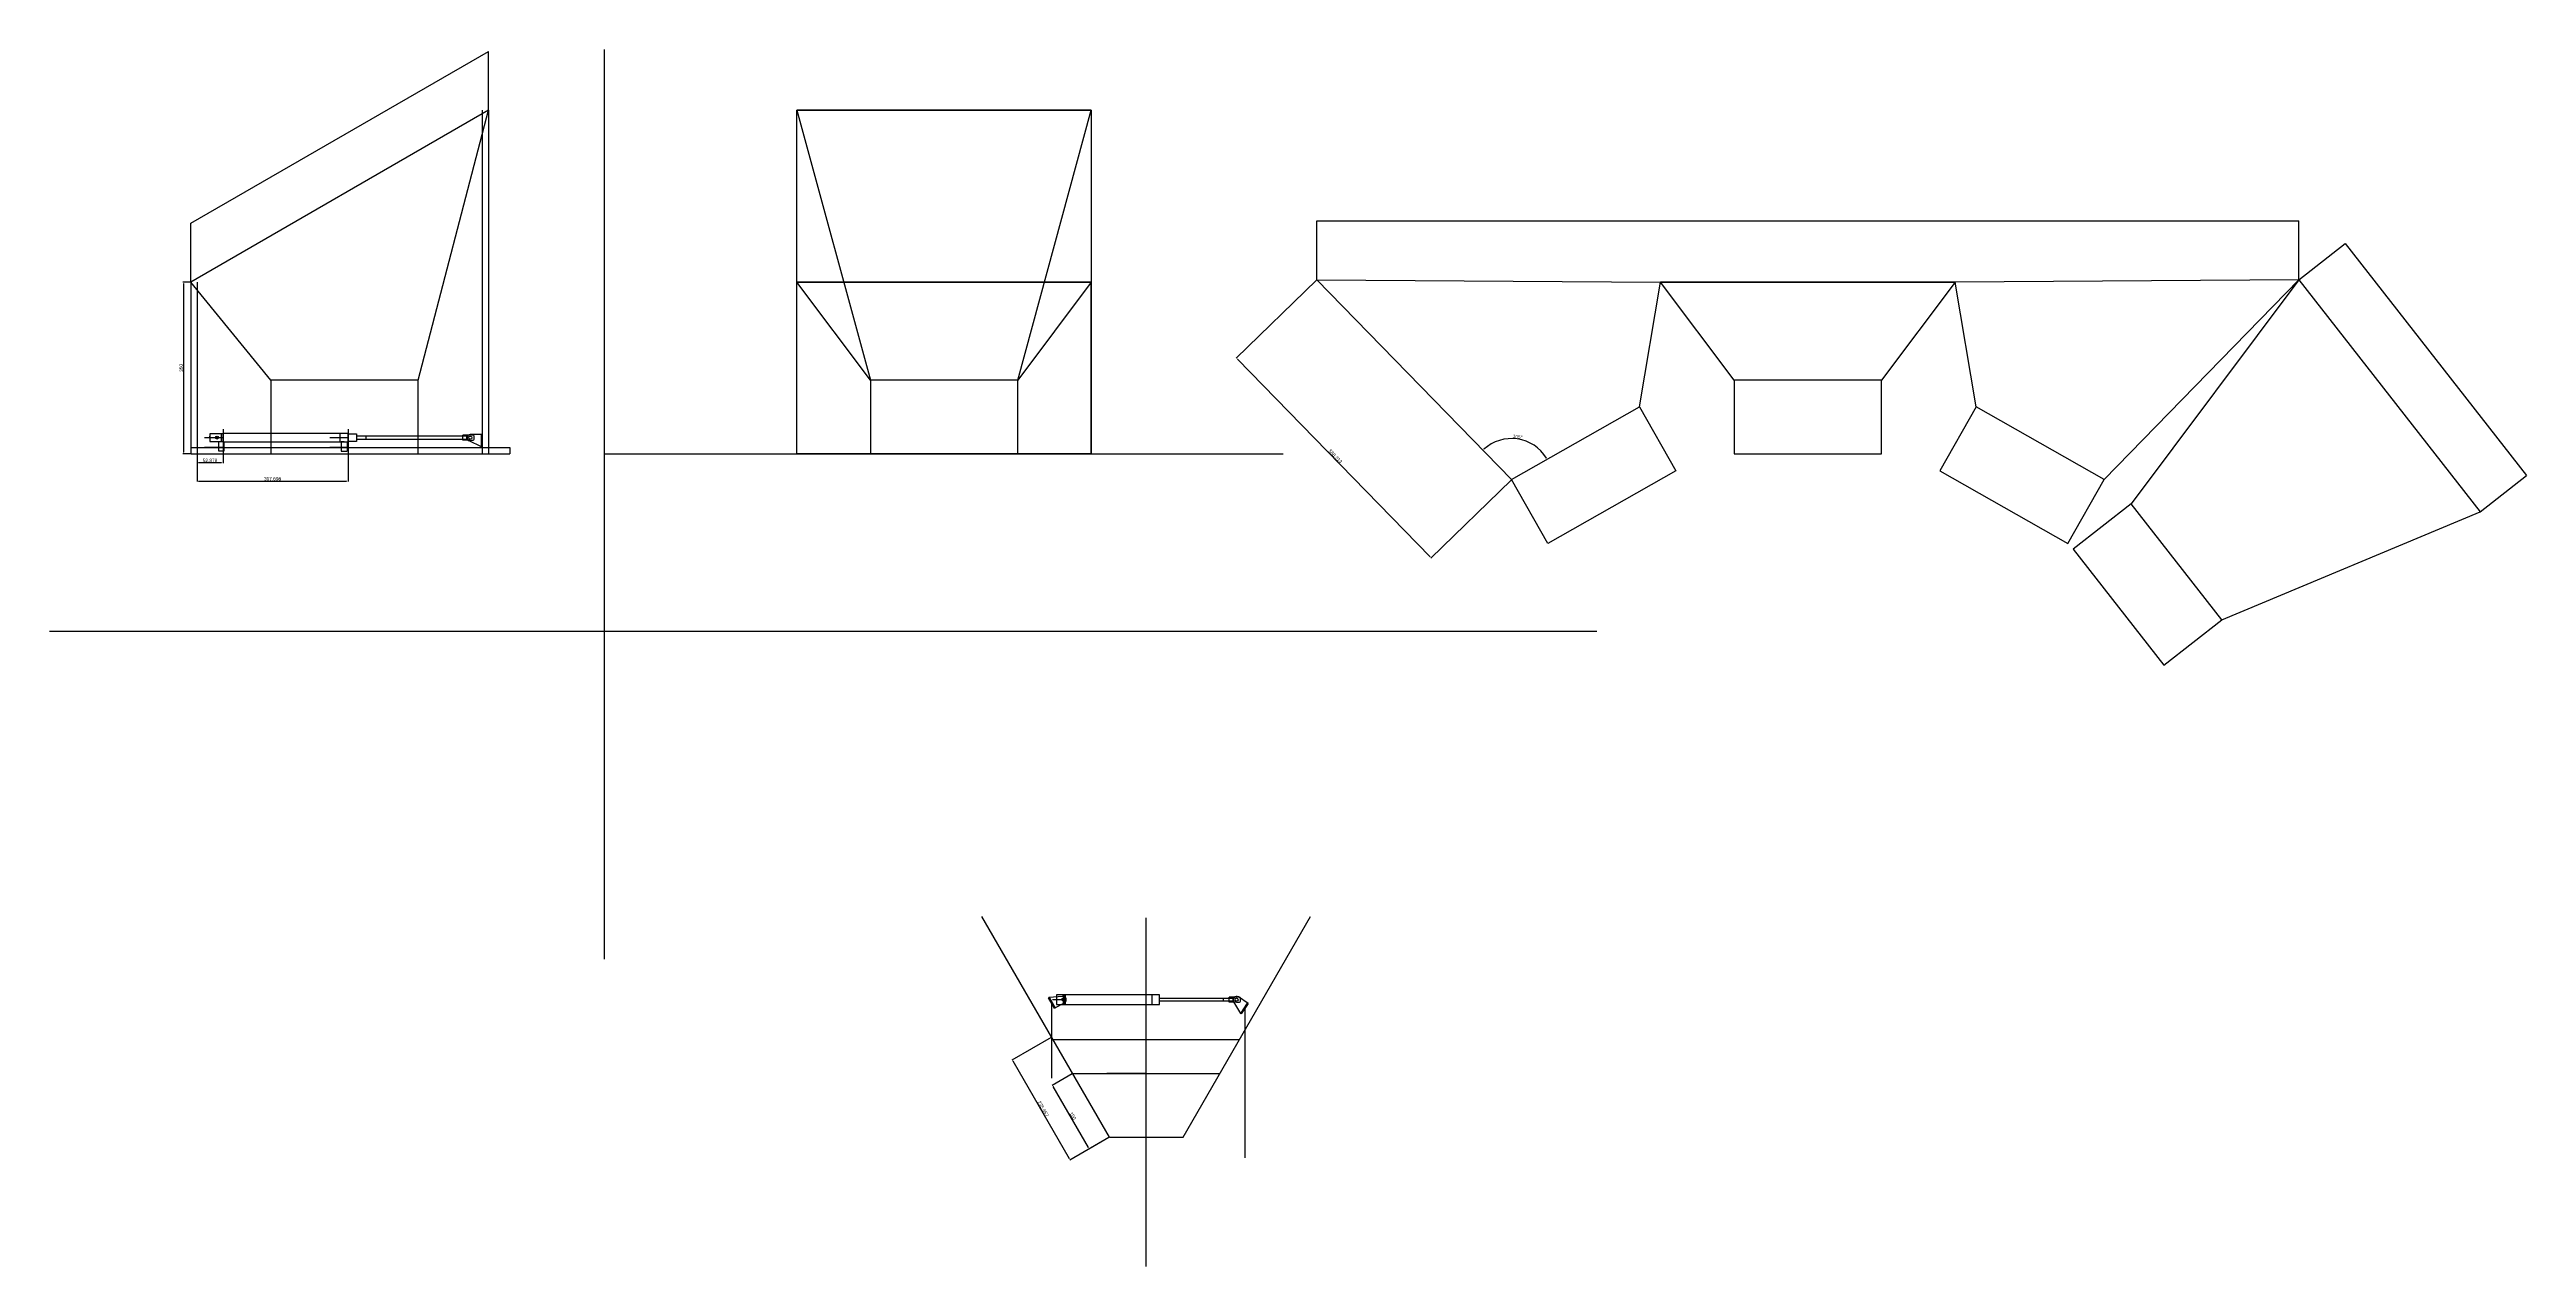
# Model space of a CAD drawing. Header units: millimetres. Extents: x -15418 to 43885, y -27590 to 23052.
# Drawn here: x 26148 to 31194, y -13684 to -11204 of the extents above; entities that cross this region are included whole.
import ezdxf

# ---------------------------------------------------------------- set-up
doc = ezdxf.new("R2010")
doc.units = ezdxf.units.MM
doc.header["$LTSCALE"] = 0.5
doc.layers.get('Defpoints').update_dxf_attribs({"color": 4})
for name, color, linetype in [('Layer1', 1, 'Continuous'), ('Layer2', 2, 'Continuous'), ('Layer3', 9, 'Continuous'), ('Layer4', 6, 'Continuous')]:
    doc.layers.add(name, color=color, linetype=linetype)
doc.layers.add('Layer9', color=3, linetype='Continuous', lineweight=5)
doc.dimstyles.new('ISO-25', dxfattribs={"dimtxt": 7, "dimasz": 3, "dimexe": 1, "dimexo": 1, "dimgap": 1, "dimtad": 1, "dimtoh": 1, "dimdec": 3, "dimdsep": 46, "dimtxsty": 'Standard', "dimcen": 2.5, "dimadec": 0, "dimazin": 0, "dimtfac": 1, "dimtdec": 3, "dimtmove": 0, "dimatfit": 3, "dimfxl": 1, "dimarcsym": 1})

# ---------------------------------------------------------------- blocks, each defined once
blk = doc.blocks.new('*D237')
at = {"layer": 'Defpoints', "color": 0, "transparency": 16777216}
for p in [(26449, -12015), (26501.9, -12015), (26501.9, -12045.8)]:
    blk.add_point(p, dxfattribs=at)
at = {"layer": 'Layer4', "color": 0, "lineweight": -2, "transparency": 16777216}
for p, q in [((26449, -12016), (26449, -12046.8)), ((26452, -12045.8), (26498.9, -12045.8)), ((26501.9, -12016), (26501.9, -12046.8))]:
    blk.add_line(p, q, dxfattribs=at)
at = {"layer": 'Layer4', "color": 0, "transparency": 16777216}
for points in [[(26452, -12045.3), (26452, -12046.3), (26449, -12045.8)], [(26498.9, -12045.3), (26498.9, -12046.3), (26501.9, -12045.8)]]:
    blk.add_solid(points, dxfattribs=at)
at = {"layer": 'Layer4', "color": 0, "transparency": 16777216, "insert": (26475.4, -12041.3), "char_height": 7, "attachment_point": 5}
blk.add_mtext('52.878', dxfattribs=at)
blk = doc.blocks.new('*D238')
at = {"layer": 'Defpoints', "color": 0, "transparency": 16777216}
for p in [(26449, -12015), (26756.7, -12015), (26756.7, -12083.3)]:
    blk.add_point(p, dxfattribs=at)
at = {"layer": 'Layer4', "color": 0, "lineweight": -2, "transparency": 16777216}
for p, q in [((26449, -12016), (26449, -12084.3)), ((26756.7, -12016), (26756.7, -12084.3)), ((26452, -12083.3), (26753.7, -12083.3))]:
    blk.add_line(p, q, dxfattribs=at)
at = {"layer": 'Layer4', "color": 0, "transparency": 16777216}
for points in [[(26452, -12082.8), (26452, -12083.8), (26449, -12083.3)], [(26753.7, -12082.8), (26753.7, -12083.8), (26756.7, -12083.3)]]:
    blk.add_solid(points, dxfattribs=at)
at = {"layer": 'Layer4', "color": 0, "transparency": 16777216, "insert": (26602.8, -12078.8), "char_height": 7, "attachment_point": 5}
blk.add_mtext('307.698', dxfattribs=at)
blk = doc.blocks.new('*D239')
at = {"layer": 'Defpoints', "color": 0, "transparency": 16777216}
for p in [(28189.8, -13216.8), (28109.9, -13263), (28307.6, -13420.9)]:
    blk.add_point(p, dxfattribs=at)
at = {"layer": 'Layer1', "color": 0, "lineweight": -2, "transparency": 16777216}
for p, q in [((28188.9, -13217.3), (28109, -13263.5)), ((28226.2, -13464.5), (28111.4, -13265.6)), ((28306.7, -13421.4), (28226.8, -13467.6))]:
    blk.add_line(p, q, dxfattribs=at)
at = {"layer": 'Layer1', "color": 0, "transparency": 16777216}
for points in [[(28111.8, -13265.3), (28110.9, -13265.8), (28109.9, -13263)], [(28226.6, -13464.2), (28225.8, -13464.7), (28227.7, -13467.1)]]:
    blk.add_solid(points, dxfattribs=at)
at = {"layer": 'Layer1', "color": 0, "transparency": 16777216, "insert": (28172.7, -13362.8), "char_height": 7, "attachment_point": 5, "rotation": 300}
blk.add_mtext('235.657', dxfattribs=at)
blk = doc.blocks.new('*D240')
at = {"layer": 'Defpoints', "color": 0, "transparency": 16777216}
for p in [(28191.7, -13314.6), (28232.6, -13291), (28307.6, -13420.9)]:
    blk.add_point(p, dxfattribs=at)
at = {"layer": 'Layer1', "color": 0, "lineweight": -2, "transparency": 16777216}
for p, q in [((28231.7, -13291.5), (28190.9, -13315.1)), ((28265.2, -13441.9), (28193.2, -13317.2)), ((28306.7, -13421.4), (28265.9, -13445))]:
    blk.add_line(p, q, dxfattribs=at)
at = {"layer": 'Layer1', "color": 0, "transparency": 16777216}
for points in [[(28193.7, -13317), (28192.8, -13317.5), (28191.7, -13314.6)], [(28265.7, -13441.7), (28264.8, -13442.2), (28266.7, -13444.5)]]:
    blk.add_solid(points, dxfattribs=at)
at = {"layer": 'Layer1', "color": 0, "transparency": 16777216, "insert": (28233.1, -13377.3), "char_height": 7, "attachment_point": 5, "rotation": 300}
blk.add_mtext('150', dxfattribs=at)
blk = doc.blocks.new('*D247')
at = {"layer": 'Defpoints', "color": 0, "transparency": 16777216}
for p in [(28730.5, -11673.2), (29126.8, -12080.5), (28963.1, -12239.8)]:
    blk.add_point(p, dxfattribs=at)
at = {"layer": 'Layer1', "color": 0, "lineweight": -2, "transparency": 16777216}
for p, q in [((28729.8, -11673.9), (28566, -11833.2)), ((28568.8, -11834.7), (28961, -12237.7)), ((29126.1, -12081.2), (28962.4, -12240.5))]:
    blk.add_line(p, q, dxfattribs=at)
at = {"layer": 'Layer1', "color": 0, "transparency": 16777216}
for points in [[(28569.2, -11834.3), (28568.5, -11835), (28566.8, -11832.5)], [(28961.4, -12237.3), (28960.6, -12238), (28963.1, -12239.8)]]:
    blk.add_solid(points, dxfattribs=at)
at = {"layer": 'Layer1', "color": 0, "transparency": 16777216, "insert": (28768.1, -12033), "char_height": 7, "attachment_point": 5, "rotation": 314.219}
blk.add_mtext('568.313', dxfattribs=at)
blk = doc.blocks.new('*D248')
at = {"layer": 'Defpoints', "color": 0, "transparency": 16777216}
for p in [(28730.5, -11673.2), (29387.6, -11932.1), (29162.9, -12005), (29126.8, -12080.5), (29126.8, -12080.5)]:
    blk.add_point(p, dxfattribs=at)
at = {"layer": 'Layer1', "color": 0, "lineweight": -2, "transparency": 16777216}
blk.add_arc((29126.8, -12080.5), 83.7, 31.689, 132.1642, dxfattribs=at)
at = {"layer": 'Layer1', "color": 0, "transparency": 16777216}
for points in [[(29071, -12018.8), (29070.3, -12018.1), (29068.5, -12020.5)], [(29198.5, -12036.3), (29197.6, -12036.8), (29199.6, -12039.1)]]:
    blk.add_solid(points, dxfattribs=at)
at = {"layer": 'Layer1', "color": 0, "transparency": 16777216, "insert": (29139.2, -11993.2), "char_height": 7, "attachment_point": 5, "rotation": 351.9266}
blk.add_mtext('105°', dxfattribs=at)
blk = doc.blocks.new('*D249')
at = {"layer": 'Defpoints', "color": 0, "transparency": 16777216}
for p in [(26436.3, -11677.7), (26421.1, -12027.7), (26436.3, -12027.7)]:
    blk.add_point(p, dxfattribs=at)
at = {"layer": 'Layer1', "color": 0, "lineweight": -2, "transparency": 16777216}
for p, q in [((26435.3, -11677.7), (26420.1, -11677.7)), ((26421.1, -11680.7), (26421.1, -12024.7)), ((26435.3, -12027.7), (26420.1, -12027.7))]:
    blk.add_line(p, q, dxfattribs=at)
at = {"layer": 'Layer1', "color": 0, "transparency": 16777216}
for points in [[(26420.6, -11680.7), (26421.6, -11680.7), (26421.1, -11677.7)], [(26420.6, -12024.7), (26421.6, -12024.7), (26421.1, -12027.7)]]:
    blk.add_solid(points, dxfattribs=at)
at = {"layer": 'Layer1', "color": 0, "transparency": 16777216, "insert": (26416.6, -11852.7), "char_height": 7, "attachment_point": 5, "rotation": 90}
blk.add_mtext('350', dxfattribs=at)

msp = doc.modelspace()

# ---------------------------------------------------------------- hatches: boundary and pattern name
at = {"layer": 'Layer1', "true_color": 0xf8d731, "transparency": 33554661}
h = msp.add_hatch(dxfattribs=at)
h.set_pattern_fill('ANSI31', color=40, scale=0.52, angle=90)
h.set_pattern_definition([(135, (41843.405, -36438.4603), (-1.1674333, -1.1674333), [])])
h.paths.add_polyline_path([(27029.7976, -12010.8749), (27028.2976, -12010.8749), (27028.2976, -12006.8749), (27029.7976, -12006.8749)])
h.paths.add_polyline_path([(27028.2976, -11990.7949), (27029.7976, -11990.7949), (27029.7976, -11994.7949), (27028.2976, -11994.7949)])
h = msp.add_hatch(dxfattribs=at)
h.set_pattern_fill('ANSI31', color=40, scale=0.52, angle=300)
h.set_pattern_definition([(345, (3142.0006, 609.6044), (0.42731024, 1.59474354), [])])
h.paths.add_polyline_path([(28184.7536, -13138.5014), (28186.0527, -13137.7514), (28188.0527, -13141.2155), (28186.7536, -13141.9655)])
h.paths.add_polyline_path([(28196.0927, -13155.1412), (28194.7936, -13155.8912), (28192.7936, -13152.4271), (28194.0927, -13151.6771)])
h = msp.add_hatch(dxfattribs=at)
h.set_pattern_fill('ANSI31', color=40, scale=0.52, angle=55.9736086)
h.set_pattern_definition([(100.9736086, (27185.8452, -41701.5318), (-1.62081141, -0.31427911), [])])
h.paths.add_polyline_path([(28577.6839, -13167.1196), (28576.4407, -13166.2802), (28578.679, -13162.9651), (28579.9222, -13163.8045)])
h.paths.add_polyline_path([(28587.677, -13149.6383), (28588.9202, -13150.4777), (28586.6819, -13153.7928), (28585.4387, -13152.9535)])

# ---------------------------------------------------------------- linework, layer by layer
at = {"layer": 'Layer1', "transparency": 33554661}
for p, q in [((27278.0896, -11203.7726), (27278.0896, -13058.1258)), ((27029.7976, -11327.6549), (27029.7976, -12027.6549)), ((27042.4976, -11327.6549), (27042.4976, -12027.6549)), ((27670.775, -12027.6549), (27670.775, -11327.6549)), ((27670.775, -11327.6549), (28270.775, -11327.6549)), ((28270.775, -11327.6549), (28270.775, -12027.6549)), ((26436.2798, -11677.6549), (26436.2798, -12027.6549)), ((26448.9798, -11677.6549), (26448.9798, -12027.6549)), ((27670.775, -12027.6549), (27670.775, -11677.6549)), ((28270.775, -11677.6549), (27670.775, -11677.6549)), ((28270.775, -12027.6549), (28270.775, -11677.6549)), ((30030.4847, -11677.6549), (29430.4847, -11677.6549)), ((26474.8576, -11994.8289), (26486.8576, -11994.8289)), ((26474.8576, -11994.8289), (26489.8576, -11994.8289)), ((26999.3776, -11994.9549), (26999.3776, -11995.5349)), ((27028.2976, -12013.3349), (27003.3406, -12001.5162)), ((27029.7976, -11988.3349), (27005.6776, -11988.3349)), ((27028.2976, -12013.3349), (27028.2976, -11988.3349)), ((27029.7976, -11990.7949), (27028.2976, -11990.7949)), ((27029.7976, -11994.7949), (27028.2976, -11994.7949)), ((27029.7976, -12006.8749), (27028.2976, -12006.8749)), ((27029.7976, -12008.8749), (27028.2976, -12008.8749)), ((27029.7976, -11988.3349), (27029.7976, -12013.3349)), ((26436.2798, -12014.9549), (27086.4976, -12014.9549)), ((26436.2798, -12027.6549), (27086.4976, -12027.6549)), ((27029.7976, -12010.8749), (27028.2976, -12010.8749)), ((27029.7976, -12013.3349), (27028.2976, -12013.3349)), ((27086.4976, -12014.9549), (27086.4976, -12027.6549)), ((28270.775, -12027.6549), (27670.775, -12027.6549)), ((26148.4809, -12389.1104), (29300.6545, -12389.1104)), ((28307.6022, -13420.9304), (28047.8081, -12970.954)), ((28382.6022, -13684.2333), (28382.6022, -12973.8662)), ((28457.6022, -13420.9304), (28717.3962, -12970.954)), ((28183.5236, -13136.3709), (28184.8227, -13135.6209)), ((28196.0236, -13158.0216), (28183.5236, -13136.3709)), ((28184.7536, -13138.5014), (28186.0527, -13137.7514)), ((28184.8227, -13135.6209), (28212.3454, -13133.3778)), ((28184.8227, -13135.6209), (28197.3227, -13157.2716)), ((28185.7536, -13140.2334), (28187.0527, -13139.4834)), ((28186.7536, -13141.9655), (28188.0527, -13141.2155)), ((28189.7736, -13147.1963), (28189.7736, -13300.6394)), ((28191.4822, -13140.2285), (28215.6022, -13140.2285)), ((28192.7936, -13152.4271), (28194.0927, -13151.6771)), ((28194.7936, -13155.8912), (28196.0927, -13155.1412)), ((28196.0236, -13158.0216), (28216.9122, -13145.9616)), ((28219.0581, -13137.0785), (28218.7681, -13136.5762)), ((28409.6022, -13143.2285), (28409.6022, -13137.2285)), ((28539.6022, -13137.2285), (28539.6022, -13143.2285)), ((28560.3022, -13140.4285), (28560.3022, -13141.0085)), ((28575.0642, -13168.319), (28560.9938, -13144.5586)), ((28590.2967, -13148.4389), (28570.3066, -13134.942)), ((28575.0642, -13168.319), (28589.0536, -13147.5995)), ((28576.3074, -13169.1584), (28575.0642, -13168.319)), ((28590.2967, -13148.4389), (28576.3074, -13169.1584)), ((28577.6839, -13167.1196), (28576.4407, -13166.2802)), ((28578.8031, -13165.462), (28577.5599, -13164.6227)), ((28579.9222, -13163.8045), (28578.679, -13162.9651)), ((28583.302, -13158.7987), (28583.302, -13462.8549)), ((28586.6819, -13153.7928), (28585.4387, -13152.9535)), ((28588.9202, -13150.4777), (28587.677, -13149.6383)), ((28192.6022, -13221.7446), (28572.6022, -13221.7446)), ((28232.6022, -13291.0266), (28532.6022, -13291.0266)), ((28382.6022, -13291.0266), (28302.6022, -13291.0266)), ((28307.6022, -13420.9304), (28457.6022, -13420.9304))]:
    msp.add_line(p, q, dxfattribs=at)
for centre in [(26489.8576, -11994.8289), (27005.6776, -11994.9549), (28213.6022, -13140.2285), (28566.6022, -13140.4285)]:
    msp.add_circle(centre, 3, dxfattribs=at)
for centre, start, end in [((27006.3104, -11995.2449), 95.2328753, 244.6594219), ((28212.9091, -13140.2938), 305.2328753, 94.6594219), ((28566.9644, -13141.023), 61.2064839, 210.6330305)]:
    msp.add_arc(centre, 6.9389, start, end, dxfattribs=at)
at = {"layer": 'Layer2', "transparency": 33554661}
for p, q in [((26501.8576, -11987.0289), (26474.8576, -11987.0289)), ((26474.8576, -11987.0289), (26474.8576, -12002.6289)), ((26474.8576, -11994.8289), (26474.8576, -11992.0289)), ((26474.8576, -11997.6289), (26474.8576, -11997.6289)), ((26474.8576, -12002.6289), (26501.8576, -12002.6289)), ((26474.8576, -12002.6289), (26492.8576, -12002.6289)), ((26492.8576, -12002.6289), (26492.8576, -12021.6289)), ((26498.0776, -11987.2049), (26498.0776, -12002.7049)), ((26501.8576, -12003.5789), (26501.8576, -11986.0789)), ((26501.8576, -11986.0789), (26741.0072, -11986.0789)), ((26501.8576, -11994.8289), (26501.8576, -11987.0289)), ((26501.8576, -12003.5789), (26740.8576, -12003.5789)), ((26504.5576, -12021.6289), (26504.5576, -12003.5789)), ((26740.8576, -12003.5789), (26740.8576, -11986.0789)), ((26740.8576, -12003.5789), (26756.6776, -12003.5789)), ((26741.0072, -11986.0789), (26750.8576, -11986.0789)), ((26748.7676, -12003.5789), (26742.9176, -12003.5789)), ((26742.9176, -12003.5789), (26742.9176, -12022.5789)), ((26748.7676, -12003.5789), (26754.6176, -12003.5789)), ((26750.8576, -11986.0789), (26756.6776, -11986.0789)), ((26754.6176, -12003.5789), (26754.6176, -12022.5789)), ((26756.6776, -12003.6622), (26756.6776, -11986.2476)), ((26756.6776, -11994.9549), (26756.6776, -11987.2049)), ((26756.6776, -11987.2049), (26773.6776, -11987.2049)), ((26773.6776, -12002.7049), (26756.6776, -12002.7049)), ((26773.6776, -11987.2049), (26773.6776, -12002.7049)), ((26793.6776, -11997.7549), (26793.6776, -11992.1549)), ((26492.8576, -12021.6289), (26504.5576, -12021.6289)), ((26742.9176, -12022.5789), (26754.6176, -12022.5789)), ((28409.6022, -13130.2285), (28199.6022, -13130.2285)), ((28199.6022, -13130.2285), (28199.6022, -13150.2285)), ((28199.6022, -13150.2285), (28409.6022, -13150.2285)), ((28213.6022, -13130.2285), (28213.6022, -13150.2285)), ((28215.6022, -13130.2285), (28215.6022, -13150.2285)), ((28217.6022, -13130.2285), (28217.6022, -13150.2285)), ((28394.6022, -13150.2285), (28394.6022, -13130.2285)), ((28409.6022, -13150.2285), (28409.6022, -13130.2285)), ((28409.6022, -13137.2285), (28539.6022, -13137.2285)), ((28539.6022, -13143.2285), (28409.6022, -13143.2285)), ((28539.6022, -13137.2285), (28559.6022, -13137.2285)), ((28559.6022, -13143.2285), (28539.6022, -13143.2285)), ((28559.6022, -13137.2285), (28559.6022, -13143.2285)), ((28559.6022, -13137.2285), (28559.6022, -13143.2285))]:
    msp.add_line(p, q, dxfattribs=at)
at = {"layer": 'Layer3', "transparency": 33554661}
msp.add_line((27278.0896, -12027.6549), (28661.4534, -12027.6549), dxfattribs=at)
at = {"layer": 'Layer4', "transparency": 33554661}
for p, q in [((26436.2798, -11557.6549), (27042.4976, -11207.6549)), ((27042.4976, -11327.6549), (27042.4976, -11207.6549)), ((27042.4976, -11327.6549), (26436.2798, -11677.6549)), ((26899.3887, -11877.6549), (27042.4976, -11327.6549)), ((28270.775, -11327.6549), (27670.775, -11327.6549)), ((27670.775, -11327.6549), (27820.775, -11877.6549)), ((28120.775, -11877.6549), (28270.775, -11327.6549)), ((28730.499, -11673.1856), (28730.499, -11553.1856)), ((28730.499, -11553.1856), (30730.4705, -11553.1856)), ((30730.4705, -11673.1856), (30730.4705, -11553.1856)), ((26436.2798, -11677.6549), (26436.2798, -11557.6549)), ((30730.4705, -11673.1856), (30825.0324, -11599.3071)), ((30825.0324, -11599.3071), (31194.4251, -12072.1168)), ((26599.3887, -11877.6549), (26436.2798, -11677.6549)), ((27820.775, -11877.6549), (27670.775, -11677.6549)), ((27670.775, -11677.6549), (28270.775, -11677.6549)), ((28270.775, -11677.6549), (28120.775, -11877.6549)), ((29126.8425, -12080.484), (28730.499, -11673.1856)), ((28730.499, -11673.1856), (29430.4847, -11677.6549)), ((29387.6026, -11932.1458), (29430.4847, -11677.6549)), ((29580.4847, -11877.6549), (29430.4847, -11677.6549)), ((29430.4847, -11677.6549), (30030.4847, -11677.6549)), ((30030.4847, -11677.6549), (29880.4847, -11877.6549)), ((30730.4705, -11673.1856), (30030.4847, -11677.6549)), ((30073.3669, -11932.1458), (30030.4847, -11677.6549)), ((30334.1269, -12080.484), (30730.4705, -11673.1856)), ((30730.4705, -11673.1856), (30389.4097, -12129.998)), ((30730.4705, -11673.1856), (31099.8631, -12145.9953)), ((26899.3887, -11877.6549), (26599.3887, -11877.6549)), ((26599.3887, -11877.6549), (26599.3887, -12027.6549)), ((26899.3887, -12027.6549), (26899.3887, -11877.6549)), ((28120.775, -11877.6549), (27820.775, -11877.6549)), ((27820.775, -11877.6549), (27820.775, -12027.6549)), ((28120.775, -12027.6549), (28120.775, -11877.6549)), ((29880.4847, -11877.6549), (29580.4847, -11877.6549)), ((29580.4847, -11877.6549), (29580.4847, -12027.6549)), ((29880.4847, -12027.6549), (29880.4847, -11877.6549)), ((29126.8425, -12080.484), (29387.6026, -11932.1458)), ((29387.6026, -11932.1458), (29461.7716, -12062.5258)), ((30073.3669, -11932.1458), (29999.1978, -12062.5258)), ((30334.1269, -12080.484), (30073.3669, -11932.1458)), ((26501.8576, -11994.9549), (26464.3576, -11994.9549)), ((26501.8576, -11977.4549), (26501.8576, -12014.9549)), ((26756.6776, -11994.9549), (26719.1776, -11994.9549)), ((26756.6776, -11977.4549), (26756.6776, -12014.9549)), ((26998.6776, -11991.7549), (26773.6776, -11991.7549)), ((26773.6776, -11997.7549), (26998.6776, -11997.7549)), ((27005.6776, -11989.9549), (26990.6776, -11989.9549)), ((26990.6776, -11999.9549), (26990.6776, -11989.9549)), ((27005.6776, -11999.9549), (26990.6776, -11999.9549)), ((26998.6776, -11997.7549), (26998.6776, -11991.7549)), ((27011.5276, -11989.9549), (27005.6776, -11989.9549)), ((27005.6776, -11999.9549), (27011.5276, -11999.9549)), ((27013.6776, -11997.8049), (27013.6776, -11992.1049)), ((26501.8576, -12014.9549), (26464.3576, -12014.9549)), ((26756.6776, -12014.9549), (26719.1776, -12014.9549)), ((27820.775, -12027.6549), (28120.775, -12027.6549)), ((29580.4847, -12027.6549), (29880.4847, -12027.6549)), ((29201.0116, -12210.864), (29126.8425, -12080.484)), ((29461.7716, -12062.5258), (29201.0116, -12210.864)), ((29999.1978, -12062.5258), (30259.9579, -12210.864)), ((30259.9579, -12210.864), (30334.1269, -12080.484)), ((31099.8631, -12145.9953), (31194.4251, -12072.1168)), ((30389.4097, -12129.998), (30271.2073, -12222.3462)), ((30574.106, -12366.4029), (30389.4097, -12129.998)), ((30574.106, -12366.4029), (31099.8631, -12145.9953)), ((30271.2073, -12222.3462), (30455.9036, -12458.751)), ((30455.9036, -12458.751), (30574.106, -12366.4029)), ((28566.6022, -13135.4285), (28551.6022, -13135.4285)), ((28551.6022, -13145.4285), (28551.6022, -13135.4285)), ((28566.6022, -13145.4285), (28551.6022, -13145.4285)), ((28559.6022, -13143.2285), (28559.6022, -13137.2285)), ((28572.4522, -13135.4285), (28566.6022, -13135.4285)), ((28566.6022, -13145.4285), (28572.4522, -13145.4285)), ((28574.6022, -13143.2785), (28574.6022, -13137.5785))]:
    msp.add_line(p, q, dxfattribs=at)
for centre in [(27005.6776, -11994.9549), (28213.6022, -13140.2285), (28566.6022, -13140.4285)]:
    msp.add_circle(centre, 3, dxfattribs=at)
for centre, start, end in [((27011.5276, -11992.1049), 0, 90), ((27011.5276, -11997.8049), 270, 0), ((28572.4522, -13137.5785), 0, 90), ((28572.4522, -13143.2785), 270, 0)]:
    msp.add_arc(centre, 2.15, start, end, dxfattribs=at)
at = {"layer": 'Layer9', "transparency": 33554661}
msp.add_line((28213.1022, -13140.2285), (28215.6022, -13140.2285), dxfattribs=at)

# ---------------------------------------------------------------- dimensions: what is measured, and where the dimension line sits
at = {"layer": 'Layer1', "transparency": 33554661}
dim = msp.add_linear_dim(base=(26421.1224, -12027.6549), p1=(26436.2798, -11677.6549), p2=(26436.2798, -12027.6549), angle=90, dimstyle='ISO-25', dxfattribs=at)
dim.commit()
dim.dimension.update_dxf_attribs({"geometry": '*D249', "text_midpoint": (26416.6224, -11852.6549)})
for p1, p2, distance, picture, middle in [((28730.499, -11673.1856), (29126.8425, -12080.484), -228.4815, '*D247', (28768.1479, -12033.0402)), ((28307.6022, -13420.9304), (28189.7736, -13216.8454), 92.2647, '*D239', (28172.6814, -13362.7703)), ((28307.6022, -13420.9304), (28232.6022, -13291.0266), 47.2091, '*D240', (28233.115, -13377.3331))]:
    dim = msp.add_aligned_dim(p1=p1, p2=p2, distance=distance, dimstyle='ISO-25', dxfattribs=at)
    dim.commit()
    dim.dimension.update_dxf_attribs({"geometry": picture, "text_midpoint": middle})
dim = msp.add_angular_dim_2l(base=(29162.8631, -12004.9796), line1=((29126.8425, -12080.484), (29387.6026, -11932.1458)), line2=((29126.8425, -12080.484), (28730.499, -11673.1856)), dimstyle='ISO-25', dxfattribs=at)
dim.commit()
dim.dimension.update_dxf_attribs({"geometry": '*D248', "text_midpoint": (29139.2234, -11993.2013)})
at = {"layer": 'Layer4', "transparency": 33554661}
for base, p2, picture, middle in [((26501.8576, -12045.7739), (26501.8576, -12014.9549), '*D237', (26475.4187, -12041.2739)), ((26756.6776, -12083.3029), (26756.6776, -12014.9549), '*D238', (26602.8287, -12078.8029))]:
    dim = msp.add_linear_dim(base=base, p1=(26448.9798, -12014.9549), p2=p2, dimstyle='ISO-25', dxfattribs=at)
    dim.commit()
    dim.dimension.update_dxf_attribs({"geometry": picture, "text_midpoint": middle})

doc.saveas('drawing.dxf')
